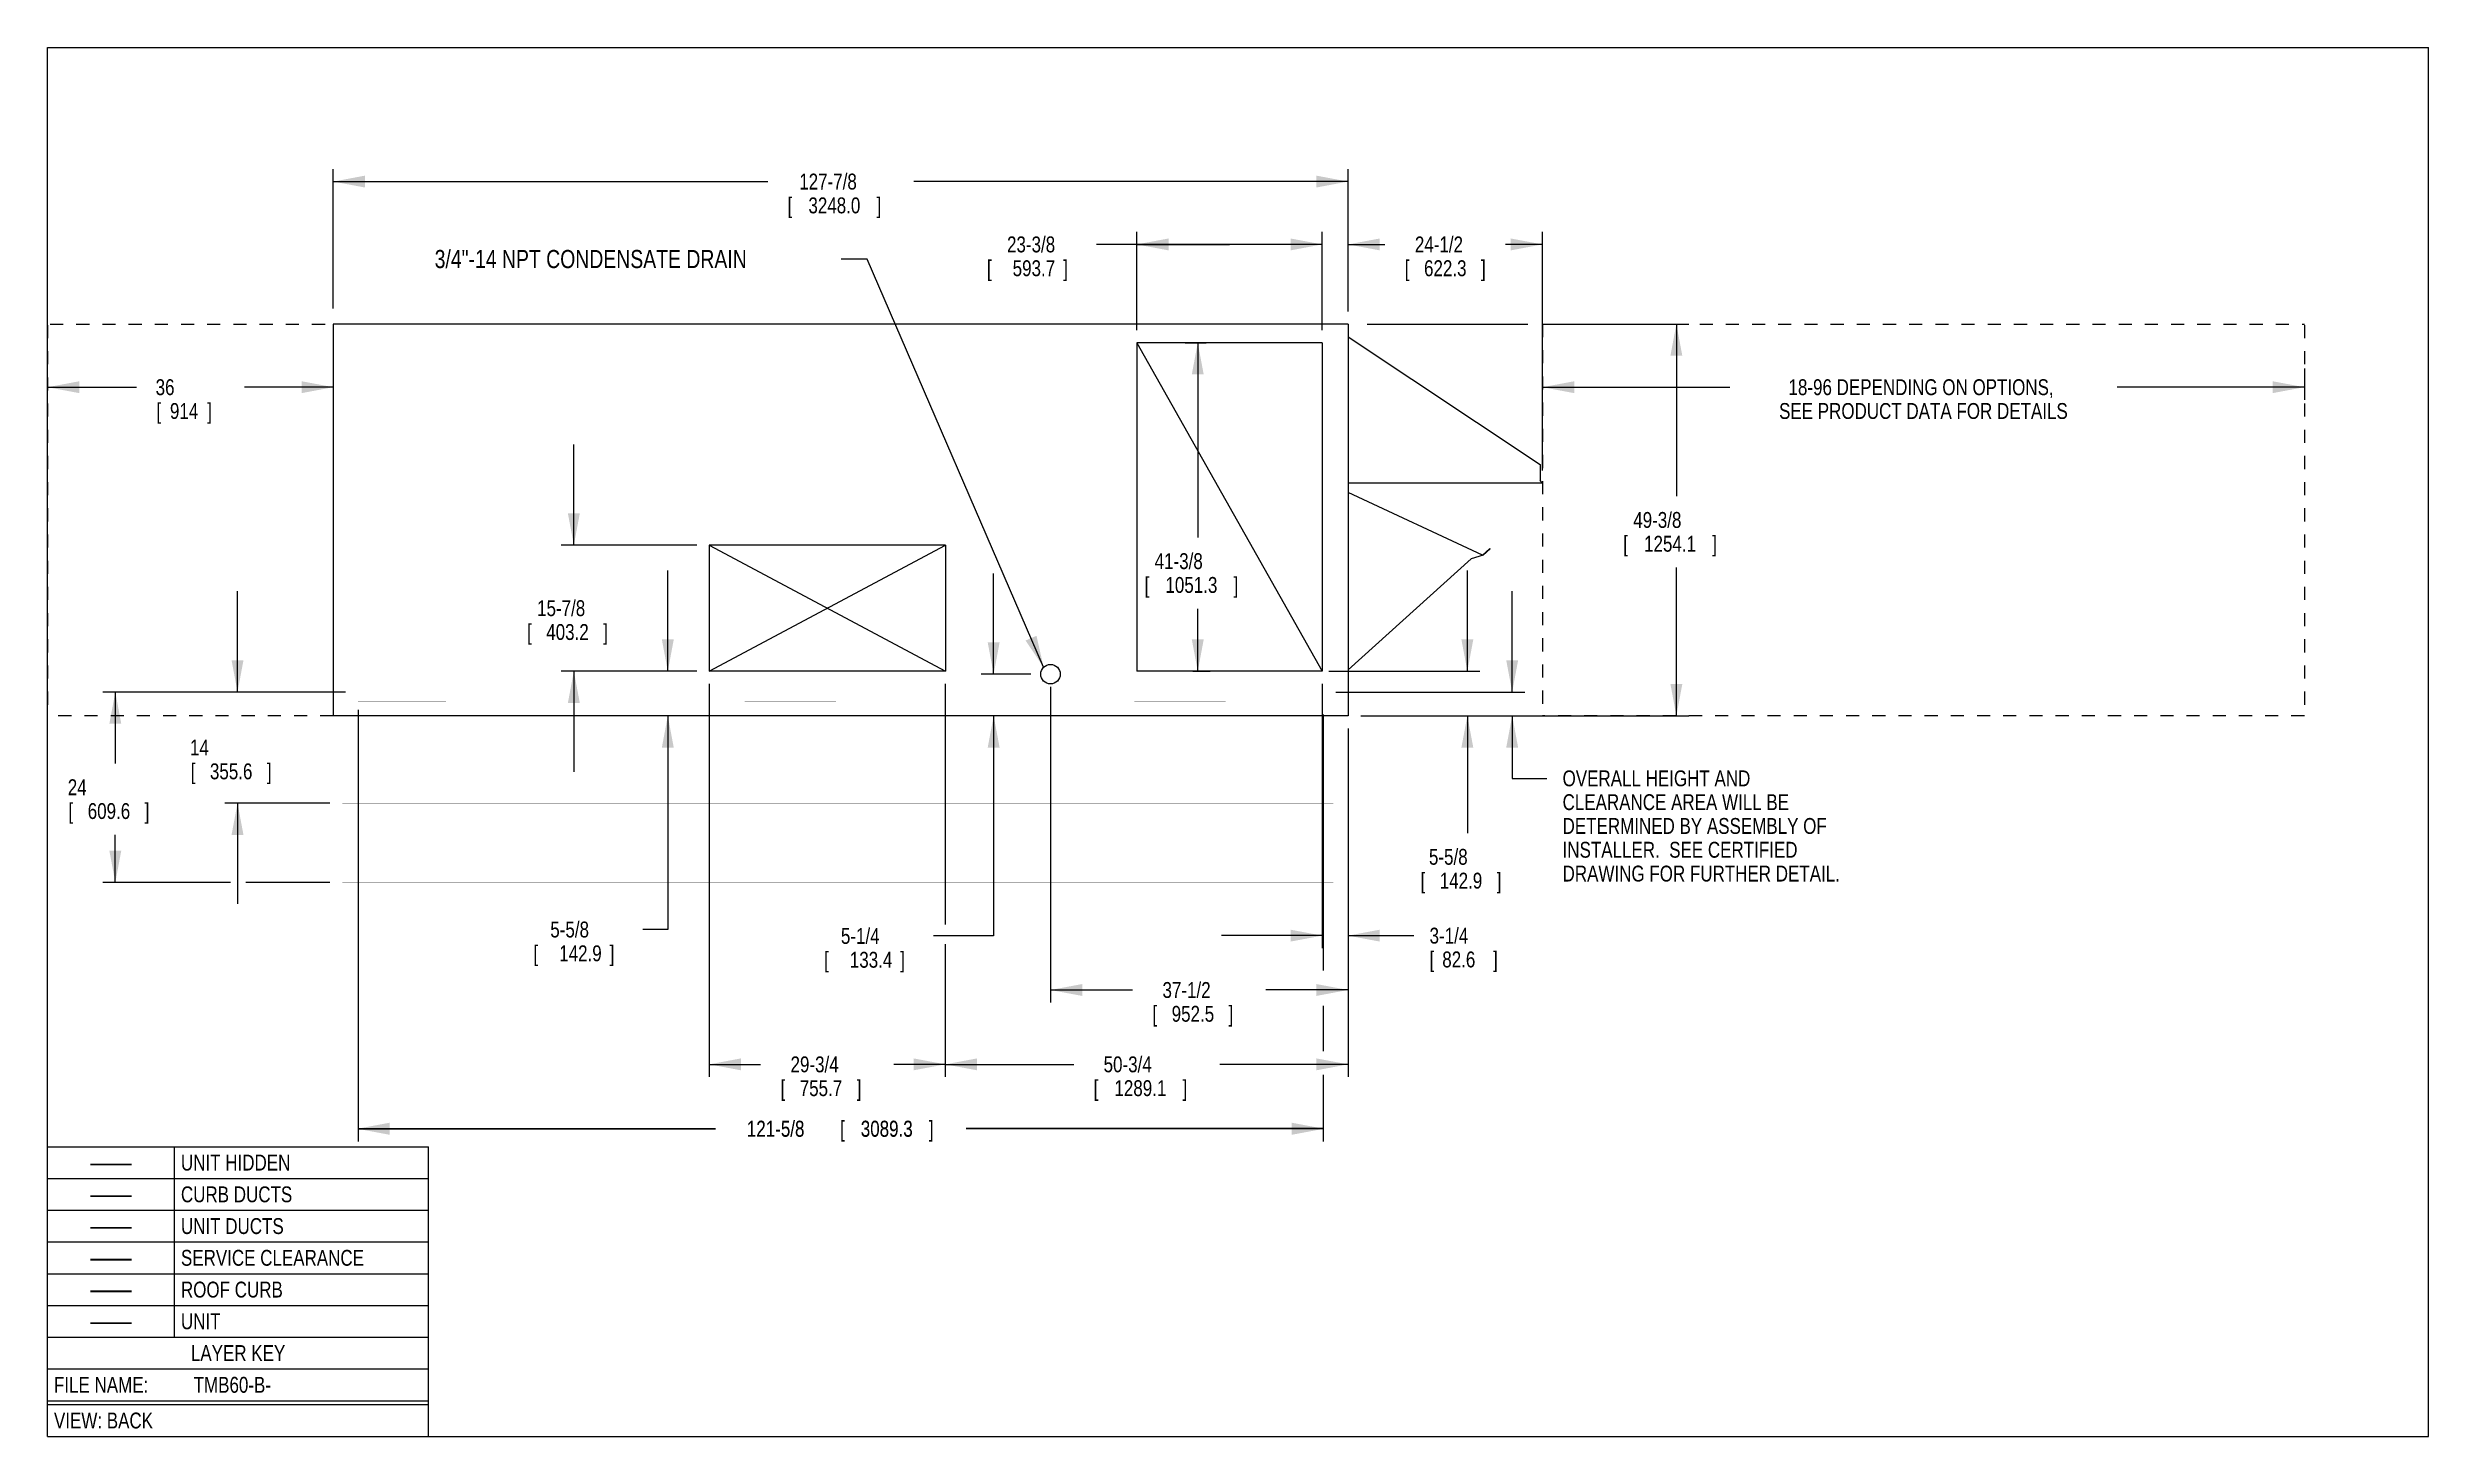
# Model space of a CAD drawing. Extents: x 0 to 300, y 0 to 175.
import ezdxf
from ezdxf.enums import TextEntityAlignment as Align

# ---------------------------------------------------------------- set-up
doc = ezdxf.new("R2010")
doc.units = 0
doc.header["$LTSCALE"] = 16.5
for name, pattern in [('DASHED', [0.2, 0.1, -0.1]), ('DOT', [0.2, 0.1, -0.1]), ('HIDDEN', [0.2, 0.1, -0.1])]:
    doc.linetypes.add(name, pattern=pattern)
doc.layers.get('0').update_dxf_attribs({"linetype": 'CONTINUOUS'})
for name, color, linetype in [('CURB-14', 6, 'CONTINUOUS'), ('CURB-14-DIM', 6, 'CONTINUOUS'), ('CURB-24', 6, 'CONTINUOUS'), ('CURB-24-DIM', 6, 'CONTINUOUS'), ('HOODS', 7, 'CONTINUOUS'), ('NOTES', 1, 'CONTINUOUS'), ('SERVCLEAR', 1, 'CONTINUOUS'), ('SERVCLRDIM', 1, 'CONTINUOUS'), ('UNIT-DIM', 7, 'CONTINUOUS'), ('UNIT-DUCTS', 2, 'CONTINUOUS'), ('UNIT-SOL', 7, 'CONTINUOUS'), ('UNTDUCTDIM', 2, 'CONTINUOUS')]:
    doc.layers.add(name, color=color, linetype=linetype)
doc.styles.get("Standard").update_dxf_attribs({"font": 'txt', "width": 0.8})
doc.styles.add('TEXTSTYLE_2', font='txt', dxfattribs={"width": 8})
doc.dimstyles.get("Standard").update_dxf_attribs({"dimtxt": 0.18, "dimasz": 0.18, "dimexe": 0.18, "dimexo": 0.0625, "dimgap": 0.09, "dimtad": 0, "dimtih": 1, "dimtoh": 1, "dimzin": 0, "dimcen": 0.09, "dimazin": 3, "dimtfac": 1, "dimtofl": 0, "dimtmove": 0, "dimatfit": 3})

# ---------------------------------------------------------------- blocks, each defined once
blk = doc.blocks.new('_FILLED')
at = {"color": 0, "linetype": 'ByBlock'}
blk.add_solid([(0, 0), (-1, 0.1875), (-1, -0.1875)], dxfattribs=at)
blk = doc.blocks.new('*D1')
at = {"layer": 'CURB-24-DIM', "color": 6, "linetype": 'CONTINUOUS'}
for p, q in [((39.12, 91.57), (39.12, 37.2)), ((160.75, 42.47), (160.75, 37.2)), ((39.12, 38.78), (84.14, 38.78)), ((160.75, 38.78), (115.74, 38.78))]:
    blk.add_line(p, q, dxfattribs=at)
at = {"layer": 'CURB-24-DIM', "color": 6, "linetype": 'CONTINUOUS', "xscale": 4, "yscale": 4, "zscale": 4, "rotation": 180}
blk.add_blockref('_FILLED', (39.12, 38.78), dxfattribs=at)
at = {"layer": 'CURB-24-DIM', "color": 6, "linetype": 'CONTINUOUS', "xscale": 4, "yscale": 4, "zscale": 4}
blk.add_blockref('_FILLED', (160.75, 38.78), dxfattribs=at)
at = {"layer": 'CURB-24-DIM', "color": 6, "linetype": 'CONTINUOUS', "width": 0.8}
for s, p in [('121-5/8', (91.74, 37.78)), ('[', (100.14, 37.78)), ('3089.3', (105.74, 37.78)), (']', (111.34, 37.78))]:
    blk.add_text(s, height=2, dxfattribs=at).set_placement(p, align=Align.CENTER)
blk = doc.blocks.new('*D2')
at = {"layer": 'UNIT-DIM', "color": 7, "linetype": 'CONTINUOUS'}
for p, q in [((36, 142.13), (36, 159.7)), ((163.87, 142.61), (163.87, 159.7)), ((36, 158.12), (90.74, 158.12)), ((163.87, 158.12), (109.14, 158.12))]:
    blk.add_line(p, q, dxfattribs=at)
at = {"layer": 'UNIT-DIM', "color": 7, "linetype": 'CONTINUOUS', "xscale": 4, "yscale": 4, "zscale": 4, "rotation": 180}
blk.add_blockref('_FILLED', (36, 158.12), dxfattribs=at)
at = {"layer": 'UNIT-DIM', "color": 7, "linetype": 'CONTINUOUS', "xscale": 4, "yscale": 4, "zscale": 4}
blk.add_blockref('_FILLED', (163.87, 158.12), dxfattribs=at)
at = {"layer": 'UNIT-DIM', "color": 7, "linetype": 'CONTINUOUS', "width": 0.8}
for s, p in [('127-7/8', (98.34, 157.12)), ('[', (93.54, 154.12)), ('3248.0', (99.14, 154.12)), (']', (104.74, 154.12))]:
    blk.add_text(s, height=2, dxfattribs=at).set_placement(p, align=Align.CENTER)
blk = doc.blocks.new('*D3')
at = {"layer": 'UNIT-DIM', "color": 7, "linetype": 'CONTINUOUS'}
for p, q in [((166.29, 140.17), (186.54, 140.17)), ((189.8, 140.17), (206.83, 140.17)), ((205.24, 140.17), (205.24, 118.48)), ((205.24, 90.8), (205.24, 109.48)), ((166.89, 90.8), (206.83, 90.8))]:
    blk.add_line(p, q, dxfattribs=at)
at = {"layer": 'UNIT-DIM', "color": 7, "linetype": 'CONTINUOUS', "xscale": 4, "yscale": 4, "zscale": 4}
for p, rotation in [((205.24, 140.17), 90), ((205.24, 90.8), 270)]:
    blk.add_blockref('_FILLED', p, dxfattribs=dict(at, rotation=rotation))
at = {"layer": 'UNIT-DIM', "color": 7, "linetype": 'CONTINUOUS', "width": 0.8}
for s, p in [('49-3/8', (202.84, 114.48)), ('[', (198.84, 111.48)), ('1254.1', (204.44, 111.48)), (']', (210.04, 111.48))]:
    blk.add_text(s, height=2, dxfattribs=at).set_placement(p, align=Align.CENTER)
blk = doc.blocks.new('*D4')
at = {"layer": 'CURB-24-DIM', "color": 6, "linetype": 'CONTINUOUS'}
for p, q in [((23.92, 93.8), (6.94, 93.8)), ((8.53, 93.8), (8.53, 84.8)), ((37.54, 93.8), (24.54, 93.8)), ((8.53, 69.8), (8.53, 75.8)), ((23.03, 69.8), (6.94, 69.8)), ((35.57, 69.8), (24.98, 69.8))]:
    blk.add_line(p, q, dxfattribs=at)
at = {"layer": 'CURB-24-DIM', "color": 6, "linetype": 'CONTINUOUS', "xscale": 4, "yscale": 4, "zscale": 4}
for p, rotation in [((8.53, 93.8), 90), ((8.53, 69.8), 270)]:
    blk.add_blockref('_FILLED', p, dxfattribs=dict(at, rotation=rotation))
at = {"layer": 'CURB-24-DIM', "color": 6, "linetype": 'CONTINUOUS', "width": 0.8}
for s, p in [('24', (3.73, 80.8)), ('[', (2.93, 77.8)), ('609.6', (7.73, 77.8)), (']', (12.53, 77.8))]:
    blk.add_text(s, height=2, dxfattribs=at).set_placement(p, align=Align.CENTER)
blk = doc.blocks.new('*D5')
at = {"layer": 'SERVCLRDIM', "color": 1, "linetype": 'CONTINUOUS'}
for p, q in [((0, 130.62), (0, 134.55)), ((0, 132.21), (11.2, 132.21)), ((36, 132.21), (24.8, 132.21)), ((36, 134.55), (36, 130.62))]:
    blk.add_line(p, q, dxfattribs=at)
at = {"layer": 'SERVCLRDIM', "color": 1, "linetype": 'CONTINUOUS', "xscale": 4, "yscale": 4, "zscale": 4, "rotation": 180}
blk.add_blockref('_FILLED', (0, 132.21), dxfattribs=at)
at = {"layer": 'SERVCLRDIM', "color": 1, "linetype": 'CONTINUOUS', "xscale": 4, "yscale": 4, "zscale": 4}
blk.add_blockref('_FILLED', (36, 132.21), dxfattribs=at)
at = {"layer": 'SERVCLRDIM', "color": 1, "linetype": 'CONTINUOUS', "width": 0.8}
for s, p in [('36', (14.8, 131.21)), ('[', (14, 128.21)), ('914', (17.2, 128.21)), (']', (20.4, 128.21))]:
    blk.add_text(s, height=2, dxfattribs=at).set_placement(p, align=Align.CENTER)
blk = doc.blocks.new('*D6')
at = {"layer": 'SERVCLRDIM', "color": 1, "linetype": 'CONTINUOUS'}
for p, q in [((188.37, 131.21), (188.37, 134.55)), ((188.37, 132.21), (211.97, 132.21)), ((284.37, 132.21), (260.77, 132.21)), ((284.37, 134.55), (284.37, 131.21)), ((188.37, 130.62), (188.37, 131.21)), ((284.37, 131.21), (284.37, 130.62))]:
    blk.add_line(p, q, dxfattribs=at)
at = {"layer": 'SERVCLRDIM', "color": 1, "linetype": 'CONTINUOUS', "xscale": 4, "yscale": 4, "zscale": 4, "rotation": 180}
blk.add_blockref('_FILLED', (188.37, 132.21), dxfattribs=at)
at = {"layer": 'SERVCLRDIM', "color": 1, "linetype": 'CONTINUOUS', "xscale": 4, "yscale": 4, "zscale": 4}
blk.add_blockref('_FILLED', (284.37, 132.21), dxfattribs=at)
at = {"layer": 'SERVCLRDIM', "color": 1, "linetype": 'CONTINUOUS', "width": 0.8}
for s, p in [('18-96 DEPENDING ON OPTIONS, ', (236.37, 131.21)), ('SEE PRODUCT DATA FOR DETAILS', (236.37, 128.21))]:
    blk.add_text(s, height=2, dxfattribs=at).set_placement(p, align=Align.CENTER)
blk = doc.blocks.new('*D7')
at = {"layer": 'CURB-14-DIM', "color": 6, "linetype": 'CONTINUOUS'}
for p, q in [((39.12, 91.06), (39.12, 37.17)), ((160.75, 90.96), (160.75, 58.7)), ((160.75, 54.26), (160.75, 48.55)), ((160.75, 45.57), (160.75, 37.17)), ((39.12, 38.75), (84.14, 38.75)), ((160.75, 38.75), (115.74, 38.75))]:
    blk.add_line(p, q, dxfattribs=at)
at = {"layer": 'CURB-14-DIM', "color": 6, "linetype": 'CONTINUOUS', "xscale": 4, "yscale": 4, "zscale": 4, "rotation": 180}
blk.add_blockref('_FILLED', (39.12, 38.75), dxfattribs=at)
at = {"layer": 'CURB-14-DIM', "color": 6, "linetype": 'CONTINUOUS', "xscale": 4, "yscale": 4, "zscale": 4}
blk.add_blockref('_FILLED', (160.75, 38.75), dxfattribs=at)
at = {"layer": 'CURB-14-DIM', "color": 6, "linetype": 'CONTINUOUS', "width": 0.8}
for s, p in [('121-5/8', (91.74, 37.75)), ('[', (100.14, 37.75)), ('3089.3', (105.74, 37.75)), (']', (111.34, 37.75))]:
    blk.add_text(s, height=2, dxfattribs=at).set_placement(p, align=Align.CENTER)
blk = doc.blocks.new('*D8')
at = {"layer": 'CURB-14-DIM', "color": 6, "linetype": 'CONTINUOUS'}
for p, q in [((23.93, 93.8), (23.93, 106.5)), ((37.13, 93.8), (22.34, 93.8)), ((35.57, 79.8), (22.34, 79.8)), ((23.93, 79.8), (23.93, 67.1))]:
    blk.add_line(p, q, dxfattribs=at)
at = {"layer": 'CURB-14-DIM', "color": 6, "linetype": 'CONTINUOUS', "xscale": 4, "yscale": 4, "zscale": 4}
for p, rotation in [((23.93, 93.8), 270), ((23.93, 79.8), 90)]:
    blk.add_blockref('_FILLED', p, dxfattribs=dict(at, rotation=rotation))
at = {"layer": 'CURB-14-DIM', "color": 6, "linetype": 'CONTINUOUS', "width": 0.8}
for s, p in [('14', (19.13, 85.8)), ('[', (18.33, 82.8)), ('355.6', (23.13, 82.8)), (']', (27.93, 82.8))]:
    blk.add_text(s, height=2, dxfattribs=at).set_placement(p, align=Align.CENTER)
blk = doc.blocks.new('*D9')
at = {"layer": 'UNIT-DIM', "color": 7, "linetype": 'CONTINUOUS'}
for p, q in [((126.37, 94.46), (126.37, 54.67)), ((163.87, 89.18), (163.87, 54.67)), ((126.37, 56.25), (136.72, 56.25)), ((163.87, 56.25), (153.52, 56.25))]:
    blk.add_line(p, q, dxfattribs=at)
at = {"layer": 'UNIT-DIM', "color": 7, "linetype": 'CONTINUOUS', "xscale": 4, "yscale": 4, "zscale": 4, "rotation": 180}
blk.add_blockref('_FILLED', (126.37, 56.25), dxfattribs=at)
at = {"layer": 'UNIT-DIM', "color": 7, "linetype": 'CONTINUOUS', "xscale": 4, "yscale": 4, "zscale": 4}
blk.add_blockref('_FILLED', (163.87, 56.25), dxfattribs=at)
at = {"layer": 'UNIT-DIM', "color": 7, "linetype": 'CONTINUOUS', "width": 0.8}
for s, p in [('37-1/2', (143.52, 55.25)), ('[', (139.52, 52.25)), ('952.5', (144.32, 52.25)), (']', (149.12, 52.25))]:
    blk.add_text(s, height=2, dxfattribs=at).set_placement(p, align=Align.CENTER)
blk = doc.blocks.new('*D10')
at = {"layer": 'UNIT-DIM', "color": 7, "linetype": 'CONTINUOUS'}
for p, q in [((119.21, 96.05), (119.21, 108.75)), ((123.91, 96.05), (117.62, 96.05)), ((120.79, 90.8), (117.03, 90.8)), ((119.21, 90.8), (119.21, 63.06)), ((119.21, 63.06), (111.64, 63.06))]:
    blk.add_line(p, q, dxfattribs=at)
at = {"layer": 'UNIT-DIM', "color": 7, "linetype": 'CONTINUOUS', "xscale": 4, "yscale": 4, "zscale": 4}
for p, rotation in [((119.21, 96.05), 270), ((119.21, 90.8), 90)]:
    blk.add_blockref('_FILLED', p, dxfattribs=dict(at, rotation=rotation))
at = {"layer": 'UNIT-DIM', "color": 7, "linetype": 'CONTINUOUS', "width": 0.8}
for s, p in [('5-1/4', (104.84, 62.06)), ('[', (98.44, 59.06)), ('133.4', (106.44, 59.06)), (']', (108.04, 59.06))]:
    blk.add_text(s, height=2, dxfattribs=at).set_placement(p, align=Align.RIGHT)
blk = doc.blocks.new('*D11')
at = {"layer": 'UNTDUCTDIM', "color": 2, "linetype": 'CONTINUOUS'}
for p, q in [((66.31, 112.3), (66.31, 125)), ((81.79, 112.3), (64.72, 112.3)), ((81.79, 96.42), (64.72, 96.42)), ((66.31, 96.42), (66.31, 83.72))]:
    blk.add_line(p, q, dxfattribs=at)
at = {"layer": 'UNTDUCTDIM', "color": 2, "linetype": 'CONTINUOUS', "xscale": 4, "yscale": 4, "zscale": 4}
for p, rotation in [((66.31, 112.3), 270), ((66.31, 96.42), 90)]:
    blk.add_blockref('_FILLED', p, dxfattribs=dict(at, rotation=rotation))
at = {"layer": 'UNTDUCTDIM', "color": 2, "linetype": 'CONTINUOUS', "width": 0.8}
for s, p in [('15-7/8', (64.71, 103.36)), ('[', (60.71, 100.36)), ('403.2', (65.51, 100.36)), (']', (70.31, 100.36))]:
    blk.add_text(s, height=2, dxfattribs=at).set_placement(p, align=Align.CENTER)
blk = doc.blocks.new('*D12')
at = {"layer": 'UNTDUCTDIM', "color": 2, "linetype": 'CONTINUOUS'}
for p, q in [((143.34, 137.81), (146, 137.81)), ((144.93, 137.81), (144.93, 113.29)), ((144.93, 96.42), (144.93, 104.29)), ((144.31, 96.42), (146.51, 96.42))]:
    blk.add_line(p, q, dxfattribs=at)
at = {"layer": 'UNTDUCTDIM', "color": 2, "linetype": 'CONTINUOUS', "xscale": 4, "yscale": 4, "zscale": 4}
for p, rotation in [((144.93, 137.81), 90), ((144.93, 96.42), 270)]:
    blk.add_blockref('_FILLED', p, dxfattribs=dict(at, rotation=rotation))
at = {"layer": 'UNTDUCTDIM', "color": 2, "linetype": 'CONTINUOUS', "width": 0.8}
for s, p in [('41-3/8', (142.53, 109.29)), ('[', (138.53, 106.29)), ('1051.3', (144.13, 106.29)), (']', (149.73, 106.29))]:
    blk.add_text(s, height=2, dxfattribs=at).set_placement(p, align=Align.CENTER)
blk = doc.blocks.new('*D13')
at = {"layer": 'UNTDUCTDIM', "color": 2, "linetype": 'CONTINUOUS'}
for p, q in [((78.15, 96.42), (78.15, 109.12)), ((81.79, 96.42), (76.57, 96.42)), ((78.15, 90.8), (78.15, 63.87)), ((78.15, 63.87), (75.02, 63.87))]:
    blk.add_line(p, q, dxfattribs=at)
at = {"layer": 'UNTDUCTDIM', "color": 2, "linetype": 'CONTINUOUS', "xscale": 4, "yscale": 4, "zscale": 4}
for p, rotation in [((78.15, 96.42), 270), ((78.15, 90.8), 90)]:
    blk.add_blockref('_FILLED', p, dxfattribs=dict(at, rotation=rotation))
at = {"layer": 'UNTDUCTDIM', "color": 2, "linetype": 'CONTINUOUS', "width": 0.8}
for s, p in [('5-5/8', (68.22, 62.87)), ('[', (61.82, 59.87)), ('142.9', (69.82, 59.87)), (']', (71.42, 59.87))]:
    blk.add_text(s, height=2, dxfattribs=at).set_placement(p, align=Align.RIGHT)
blk = doc.blocks.new('*D14')
at = {"layer": 'UNTDUCTDIM', "color": 2, "linetype": 'CONTINUOUS'}
for p, q in [((178.9, 96.42), (178.9, 109.12)), ((161.44, 96.42), (180.48, 96.42)), ((165.99, 90.8), (180.48, 90.8)), ((178.9, 90.8), (178.9, 76.03))]:
    blk.add_line(p, q, dxfattribs=at)
at = {"layer": 'UNTDUCTDIM', "color": 2, "linetype": 'CONTINUOUS', "xscale": 4, "yscale": 4, "zscale": 4}
for p, rotation in [((178.9, 96.42), 270), ((178.9, 90.8), 90)]:
    blk.add_blockref('_FILLED', p, dxfattribs=dict(at, rotation=rotation))
at = {"layer": 'UNTDUCTDIM', "color": 2, "linetype": 'CONTINUOUS', "width": 0.8}
for s, p in [('5-5/8', (176.5, 72.03)), ('[', (173.3, 69.03)), ('142.9', (178.1, 69.03)), (']', (182.9, 69.03))]:
    blk.add_text(s, height=2, dxfattribs=at).set_placement(p, align=Align.CENTER)
blk = doc.blocks.new('*D15')
at = {"layer": 'UNTDUCTDIM', "color": 2, "linetype": 'CONTINUOUS'}
for p, q in [((83.37, 94.83), (83.37, 45.29)), ((113.12, 59.86), (113.12, 45.29)), ((83.37, 46.88), (89.85, 46.88)), ((113.12, 46.88), (106.65, 46.88))]:
    blk.add_line(p, q, dxfattribs=at)
at = {"layer": 'UNTDUCTDIM', "color": 2, "linetype": 'CONTINUOUS', "xscale": 4, "yscale": 4, "zscale": 4, "rotation": 180}
blk.add_blockref('_FILLED', (83.37, 46.88), dxfattribs=at)
at = {"layer": 'UNTDUCTDIM', "color": 2, "linetype": 'CONTINUOUS', "xscale": 4, "yscale": 4, "zscale": 4}
blk.add_blockref('_FILLED', (113.12, 46.88), dxfattribs=at)
at = {"layer": 'UNTDUCTDIM', "color": 2, "linetype": 'CONTINUOUS', "width": 0.8}
for s, p in [('29-3/4', (96.65, 45.88)), ('[', (92.65, 42.88)), ('755.7', (97.45, 42.88)), (']', (102.25, 42.88))]:
    blk.add_text(s, height=2, dxfattribs=at).set_placement(p, align=Align.CENTER)
blk = doc.blocks.new('*D16')
at = {"layer": 'UNTDUCTDIM', "color": 2, "linetype": 'CONTINUOUS'}
for p, q in [((148.94, 150.2), (132.16, 150.2)), ((137.25, 139.4), (137.25, 151.78)), ((137.25, 150.2), (148.94, 150.2)), ((160.62, 150.2), (148.94, 150.2)), ((160.62, 139.4), (160.62, 151.78))]:
    blk.add_line(p, q, dxfattribs=at)
at = {"layer": 'UNTDUCTDIM', "color": 2, "linetype": 'CONTINUOUS', "xscale": 4, "yscale": 4, "zscale": 4, "rotation": 180}
blk.add_blockref('_FILLED', (137.25, 150.2), dxfattribs=at)
at = {"layer": 'UNTDUCTDIM', "color": 2, "linetype": 'CONTINUOUS', "xscale": 4, "yscale": 4, "zscale": 4}
blk.add_blockref('_FILLED', (160.62, 150.2), dxfattribs=at)
at = {"layer": 'UNTDUCTDIM', "color": 2, "linetype": 'CONTINUOUS', "width": 0.8}
for s, p in [('23-3/8', (126.96, 149.2)), ('[', (118.96, 146.2)), ('593.7', (126.96, 146.2)), (']', (128.56, 146.2))]:
    blk.add_text(s, height=2, dxfattribs=at).set_placement(p, align=Align.RIGHT)
blk = doc.blocks.new('*D17')
at = {"layer": 'UNTDUCTDIM', "color": 2, "linetype": 'CONTINUOUS'}
for p, q in [((113.12, 94.83), (113.12, 64.5)), ((163.87, 89.21), (163.87, 45.29)), ((113.12, 62.04), (113.12, 45.29)), ((113.12, 46.88), (129.3, 46.88)), ((163.87, 46.88), (147.7, 46.88))]:
    blk.add_line(p, q, dxfattribs=at)
at = {"layer": 'UNTDUCTDIM', "color": 2, "linetype": 'CONTINUOUS', "xscale": 4, "yscale": 4, "zscale": 4, "rotation": 180}
blk.add_blockref('_FILLED', (113.12, 46.88), dxfattribs=at)
at = {"layer": 'UNTDUCTDIM', "color": 2, "linetype": 'CONTINUOUS', "xscale": 4, "yscale": 4, "zscale": 4}
blk.add_blockref('_FILLED', (163.87, 46.88), dxfattribs=at)
at = {"layer": 'UNTDUCTDIM', "color": 2, "linetype": 'CONTINUOUS', "width": 0.8}
for s, p in [('50-3/4', (136.1, 45.88)), ('[', (132.1, 42.88)), ('1289.1', (137.7, 42.88)), (']', (143.3, 42.88))]:
    blk.add_text(s, height=2, dxfattribs=at).set_placement(p, align=Align.CENTER)
blk = doc.blocks.new('*D18')
at = {"layer": 'UNTDUCTDIM', "color": 2, "linetype": 'CONTINUOUS'}
for p, q in [((160.62, 94.83), (160.62, 61.51)), ((163.87, 89.21), (163.87, 61.51)), ((160.62, 63.1), (147.92, 63.1)), ((163.87, 63.1), (172.14, 63.1))]:
    blk.add_line(p, q, dxfattribs=at)
at = {"layer": 'UNTDUCTDIM', "color": 2, "linetype": 'CONTINUOUS', "xscale": 4, "yscale": 4, "zscale": 4}
blk.add_blockref('_FILLED', (160.62, 63.1), dxfattribs=at)
at = {"layer": 'UNTDUCTDIM', "color": 2, "linetype": 'CONTINUOUS', "xscale": 4, "yscale": 4, "zscale": 4, "rotation": 180}
blk.add_blockref('_FILLED', (163.87, 63.1), dxfattribs=at)
at = {"layer": 'UNTDUCTDIM', "color": 2, "linetype": 'CONTINUOUS', "width": 0.8}
for s, p in [('3-1/4', (174.14, 62.1)), ('[', (174.14, 59.1)), ('82.6', (175.74, 59.1)), (']', (182.14, 59.1))]:
    blk.add_text(s, height=2, dxfattribs=at).set_placement(p)
blk = doc.blocks.new('*D19')
at = {"layer": 'UNIT-DIM', "color": 7, "linetype": 'CONTINUOUS'}
for p, q in [((163.87, 141.76), (163.87, 151.78)), ((163.87, 150.2), (168.52, 150.2)), ((188.37, 150.2), (183.72, 150.2)), ((188.37, 121.72), (188.37, 151.78))]:
    blk.add_line(p, q, dxfattribs=at)
at = {"layer": 'UNIT-DIM', "color": 7, "linetype": 'CONTINUOUS', "xscale": 4, "yscale": 4, "zscale": 4, "rotation": 180}
blk.add_blockref('_FILLED', (163.87, 150.2), dxfattribs=at)
at = {"layer": 'UNIT-DIM', "color": 7, "linetype": 'CONTINUOUS', "xscale": 4, "yscale": 4, "zscale": 4}
blk.add_blockref('_FILLED', (188.37, 150.2), dxfattribs=at)
at = {"layer": 'UNIT-DIM', "color": 7, "linetype": 'CONTINUOUS', "width": 0.8}
for s, p in [('24-1/2', (175.32, 149.2)), ('[', (171.32, 146.2)), ('622.3', (176.12, 146.2)), (']', (180.92, 146.2))]:
    blk.add_text(s, height=2, dxfattribs=at).set_placement(p, align=Align.CENTER)
blk = doc.blocks.new('*D20')
at = {"layer": 'SERVCLRDIM', "color": 1, "linetype": 'CONTINUOUS'}
for p, q in [((184.55, 93.8), (184.55, 106.5)), ((162.34, 93.8), (186.14, 93.8)), ((165.46, 90.8), (186.14, 90.8)), ((184.55, 90.8), (184.55, 82.92)), ((184.55, 82.92), (188.9, 82.92))]:
    blk.add_line(p, q, dxfattribs=at)
at = {"layer": 'SERVCLRDIM', "color": 1, "linetype": 'CONTINUOUS', "xscale": 4, "yscale": 4, "zscale": 4}
for p, rotation in [((184.55, 93.8), 270), ((184.55, 90.8), 90)]:
    blk.add_blockref('_FILLED', p, dxfattribs=dict(at, rotation=rotation))
at = {"layer": 'SERVCLRDIM', "color": 1, "linetype": 'CONTINUOUS', "width": 0.8}
for s, p in [('OVERALL HEIGHT AND ', (190.9, 81.92)), ('CLEARANCE AREA WILL BE ', (190.9, 78.92)), ('DETERMINED BY ASSEMBLY OF ', (190.9, 75.92)), ('INSTALLER.  SEE CERTIFIED ', (190.9, 72.92)), ('DRAWING FOR FURTHER DETAIL.', (190.9, 69.92))]:
    blk.add_text(s, height=2, dxfattribs=at).set_placement(p)

msp = doc.modelspace()

# ---------------------------------------------------------------- linework, layer by layer
at = {"color": 7, "linetype": 'CONTINUOUS'}
for p, q in [((0, 0), (0, 175)), ((0, 175), (300, 175)), ((300, 0), (300, 175)), ((188.375, 120.134), (188.351, 120.11)), ((0, 0), (300, 0))]:
    msp.add_line(p, q, dxfattribs=at)
at = {"layer": 'CURB-14', "color": 6, "linetype": 'DOT', "const_width": 0.00984}
for points in [[(39.125, 92.65), (39.125, 93.796)], [(39.125, 93.796), (160.75, 93.796)], [(160.75, 93.796), (160.75, 92.546)], [(160.75, 92.546), (39.125, 92.65)], [(40.15, 90.796), (40.15, 92.649)], [(159, 90.796), (159, 92.649)]]:
    msp.add_lwpolyline(points, dxfattribs=at)
at = {"layer": 'CURB-14', "color": 6, "linetype": 'CONTINUOUS'}
for points, const_width in [([(40.15, 90.796), (40.15, 79.796)], 0.0118), ([(159, 90.796), (159, 79.796)], 0.0118), ([(37.153, 79.796), (162.003, 79.796)], 0.00984)]:
    msp.add_lwpolyline(points, dxfattribs=dict(at, const_width=const_width))
at = {"layer": 'CURB-24', "color": 6, "linetype": 'DOT', "const_width": 0.00984}
for points in [[(39.125, 92.65), (39.125, 93.796)], [(39.125, 93.796), (160.75, 93.796)], [(160.75, 93.796), (160.75, 92.546)], [(160.75, 92.546), (39.125, 92.65)], [(40.15, 90.796), (40.15, 92.649)], [(159, 90.796), (159, 92.649)]]:
    msp.add_lwpolyline(points, dxfattribs=at)
at = {"layer": 'CURB-24', "color": 6, "linetype": 'CONTINUOUS'}
for points, const_width in [([(40.15, 90.796), (40.15, 69.798)], 0.0118), ([(159, 90.796), (159, 69.798)], 0.0118), ([(37.153, 69.798), (162.003, 69.798)], 0.00984)]:
    msp.add_lwpolyline(points, dxfattribs=dict(at, const_width=const_width))
at = {"layer": 'HOODS', "color": 7, "linetype": 'CONTINUOUS'}
for p, q in [((163.875, 138.542), (188.077, 122.486)), ((188.351, 120.11), (163.875, 120.11)), ((188.077, 122.486), (188.077, 120.432)), ((188.375, 120.134), (188.077, 120.432)), ((180.812, 111.045), (163.875, 118.943)), ((180.877, 111.04), (179.4, 110.573)), ((180.812, 111.045), (181.739, 111.88)), ((180.877, 111.04), (181.771, 111.845)), ((181.771, 111.845), (181.739, 111.88)), ((179.4, 110.573), (163.875, 96.594))]:
    msp.add_line(p, q, dxfattribs=at)
at = {"layer": 'NOTES', "color": 1, "linetype": 'CONTINUOUS'}
for p, q in [((103.262, 148.36), (99.979, 148.36)), ((125.507, 96.912), (103.262, 148.36)), ((0, 0), (0, 36.5)), ((0, 36.5), (48, 36.5)), ((16, 12.5), (16, 36.5)), ((48, 0), (48, 36.5)), ((0, 32.5), (48, 32.5)), ((0, 28.5), (48, 28.5)), ((0, 24.5), (48, 24.5)), ((0, 20.5), (48, 20.5)), ((0, 16.5), (48, 16.5)), ((0, 12.5), (48, 12.5)), ((0, 8.5), (48, 8.5)), ((0, 4.5), (48, 4.5)), ((0, 4), (48, 4)), ((0, 0), (48, 0))]:
    msp.add_line(p, q, dxfattribs=at)
msp.add_solid([(123.231, 100.286), (125.507, 96.912), (124.608, 100.881)], dxfattribs=at)
at = {"layer": 'SERVCLEAR', "color": 1, "linetype": 'DASHED'}
for p, q in [((0, 140.046), (0, 90.796)), ((0.312, 140.171), (36, 140.171)), ((36, 140.171), (36, 90.796)), ((188.375, 140.171), (188.375, 90.796)), ((188.375, 140.171), (284.375, 140.171)), ((284.375, 140.046), (284.375, 90.796)), ((36, 90.796), (0, 90.796)), ((284.375, 90.796), (188.375, 90.796))]:
    msp.add_line(p, q, dxfattribs=at)
at = {"layer": 'UNIT-DUCTS', "color": 2, "linetype": 'CONTINUOUS'}
for p, q in [((137.25, 137.811), (137.25, 96.421)), ((137.25, 137.811), (160.625, 96.421)), ((160.625, 137.811), (137.25, 137.811)), ((160.625, 137.811), (160.625, 96.421)), ((83.375, 112.296), (83.375, 96.421)), ((83.375, 96.421), (113.125, 112.296)), ((83.375, 112.296), (113.125, 96.421)), ((113.125, 112.296), (83.375, 112.296)), ((113.125, 112.296), (113.125, 96.421)), ((113.125, 96.421), (83.375, 96.421)), ((160.625, 96.421), (137.25, 96.421))]:
    msp.add_line(p, q, dxfattribs=at)
at = {"layer": 'UNIT-SOL', "color": 7, "linetype": 'CONTINUOUS'}
for p, q in [((36, 140.171), (36, 90.796)), ((163.875, 140.171), (36, 140.171)), ((163.875, 140.171), (163.875, 90.796)), ((163.875, 90.796), (36, 90.796))]:
    msp.add_line(p, q, dxfattribs=at)
msp.add_circle((126.375, 96.046), 1.226, dxfattribs=at)

# ---------------------------------------------------------------- texts
at = {"layer": 'NOTES', "color": 1, "linetype": 'CONTINUOUS', "width": 0.8}
for s, height, p in [('3/4"-14 NPT CONDENSATE DRAIN', 2.286, (48.772, 147.217)), ('UNIT HIDDEN', 2, (16.8, 33.5)), ('CURB DUCTS', 2, (16.8, 29.5)), ('UNIT DUCTS', 2, (16.8, 25.5)), ('SERVICE CLEARANCE', 2, (16.8, 21.5)), ('ROOF CURB', 2, (16.8, 17.5)), ('UNIT', 2, (16.8, 13.5)), ('FILE NAME: ', 2, (0.8, 5.5)), ('TMB60-B-', 2, (18.4, 5.5)), ('VIEW: BACK', 2, (0.8, 1))]:
    msp.add_text(s, height=height, dxfattribs=at).set_placement(p)
at = {"layer": 'NOTES', "color": 8, "linetype": 'HIDDEN', "style": 'TEXTSTYLE_2', "width": 8}
msp.add_text('-', height=2, dxfattribs=at).set_placement((8, 33.5), align=Align.CENTER)
at = {"layer": 'NOTES', "color": 5, "linetype": 'CONTINUOUS', "style": 'TEXTSTYLE_2', "width": 8}
msp.add_text('-', height=2, dxfattribs=at).set_placement((8, 29.5), align=Align.CENTER)
at = {"layer": 'NOTES', "color": 2, "linetype": 'CONTINUOUS', "style": 'TEXTSTYLE_2', "width": 8}
msp.add_text('-', height=2, dxfattribs=at).set_placement((8, 25.5), align=Align.CENTER)
at = {"layer": 'NOTES', "color": 1, "linetype": 'CONTINUOUS', "style": 'TEXTSTYLE_2', "width": 8}
msp.add_text('-', height=2, dxfattribs=at).set_placement((8, 21.5), align=Align.CENTER)
at = {"layer": 'NOTES', "color": 6, "linetype": 'CONTINUOUS', "style": 'TEXTSTYLE_2', "width": 8}
msp.add_text('-', height=2, dxfattribs=at).set_placement((8, 17.5), align=Align.CENTER)
at = {"layer": 'NOTES', "color": 7, "linetype": 'CONTINUOUS', "style": 'TEXTSTYLE_2', "width": 8}
msp.add_text('-', height=2, dxfattribs=at).set_placement((8, 13.5), align=Align.CENTER)
at = {"layer": 'NOTES', "color": 1, "linetype": 'CONTINUOUS', "width": 0.8}
msp.add_text('LAYER KEY', height=2, dxfattribs=at).set_placement((24, 9.5), align=Align.CENTER)

# ---------------------------------------------------------------- dimensions: what is measured, and where the dimension line sits
at = {"layer": 'CURB-14-DIM', "color": 6, "linetype": 'CONTINUOUS'}
dim = msp.add_linear_dim(base=(23.931, 93.796), p1=(37.153, 79.796), p2=(38.718, 93.796), angle=90, dimstyle='Standard', dxfattribs=at)
dim.commit()
dim.dimension.update_dxf_attribs({"geometry": '*D8', "text_midpoint": (23.131, 85.296), "dimtype": 128})
dim = msp.add_linear_dim(base=(160.749797698, 38.753838992), p1=(39.124797698, 92.650436858), p2=(160.749797698, 92.546240023), dimstyle='Standard', dxfattribs=at)
dim.commit()
dim.dimension.update_dxf_attribs({"geometry": '*D7', "text_midpoint": (99.137297698, 38.753838992), "dimtype": 128})
at = {"layer": 'CURB-24-DIM', "color": 6, "linetype": 'CONTINUOUS'}
dim = msp.add_linear_dim(base=(8.53, 93.796), p1=(37.153, 69.798), p2=(39.125, 93.796), angle=90, dimstyle='Standard', dxfattribs=at)
dim.commit()
dim.dimension.update_dxf_attribs({"geometry": '*D4', "text_midpoint": (7.73, 80.297), "dimtype": 128})
dim = msp.add_linear_dim(base=(160.749797698, 38.783444987), p1=(39.124797698, 93.157906541), p2=(160.749797698, 44.055176281), dimstyle='Standard', dxfattribs=at)
dim.commit()
dim.dimension.update_dxf_attribs({"geometry": '*D1', "text_midpoint": (99.137297698, 38.783444987), "dimtype": 128})
at = {"layer": 'SERVCLRDIM', "color": 1, "linetype": 'CONTINUOUS'}
dim = msp.add_linear_dim(base=(36, 132.207), p1=(0, 136.136), p2=(36, 136.136), dimstyle='Standard', dxfattribs=at)
dim.commit()
dim.dimension.update_dxf_attribs({"geometry": '*D5', "text_midpoint": (17.2, 130.707), "dimtype": 128})
for base, p1, p2, angle, picture, middle in [((188.375, 132.207), (284.375, 136.136), (188.375, 136.136), 180, '*D6', (236.375, 130.707)), ((184.553, 93.796), (163.875, 90.796), (160.75, 93.796), 90, '*D20', (212.503, 76.923))]:
    dim = msp.add_linear_dim(base=base, p1=p1, p2=p2, angle=angle, dimstyle='Standard', dxfattribs=at)
    dim.commit()
    dim.dimension.update_dxf_attribs({"geometry": picture, "text_midpoint": middle, "dimtype": 128})
at = {"layer": 'UNIT-DIM', "color": 7, "linetype": 'CONTINUOUS'}
for base, p1, p2, picture, middle in [((163.8747, 158.1167), (35.9998, 140.5376), (163.8747, 141.0177), '*D2', (99.1372, 156.6167)), ((188.375, 150.196), (163.875, 140.171), (188.375, 120.134), '*D19', (176.125, 148.696))]:
    dim = msp.add_linear_dim(base=base, p1=p1, p2=p2, dimstyle='Standard', dxfattribs=at)
    dim.commit()
    dim.dimension.update_dxf_attribs({"geometry": picture, "text_midpoint": middle, "dimtype": 128})
for base, p1, p2, angle, picture, middle in [((205.2422, 140.17116), (165.29791, 90.79624), (164.70737, 140.17116), 90, '*D3', (204.4422, 113.9837)), ((119.206, 96.046), (115.444, 90.796), (125.497, 96.046), 90, '*D10', (102.437, 61.557)), ((126.375, 56.254), (163.875, 90.764), (126.375, 96.046), 180, '*D9', (144.325, 54.754))]:
    dim = msp.add_linear_dim(base=base, p1=p1, p2=p2, angle=angle, dimstyle='Standard', dxfattribs=at)
    dim.commit()
    dim.dimension.update_dxf_attribs({"geometry": picture, "text_midpoint": middle, "dimtype": 128})
at = {"layer": 'UNTDUCTDIM', "color": 2, "linetype": 'CONTINUOUS'}
for base, p1, p2, picture, middle in [((160.624667983, 150.196310752), (137.249667983, 137.811240023), (160.624667983, 137.811240023), '*D16', (122.955125101, 148.696310752)), ((163.875, 46.875), (113.125, 96.421), (163.875, 90.796), '*D17', (137.7, 45.375)), ((163.875, 63.096), (160.625, 96.421), (163.875, 90.796), '*D18', (178.936, 61.596))]:
    dim = msp.add_linear_dim(base=base, p1=p1, p2=p2, dimstyle='Standard', dxfattribs=at)
    dim.commit()
    dim.dimension.update_dxf_attribs({"geometry": picture, "text_midpoint": middle, "dimtype": 128})
for base, p1, p2, angle, picture, middle in [((144.927, 137.811), (148.102, 96.421), (141.752, 137.811), 90, '*D12', (144.127, 108.793)), ((66.31026821, 96.421240023), (83.374667983, 112.296240023), (83.374667983, 96.421240023), 270, '*D11', (65.510268211, 102.858740023)), ((78.153558671, 90.796240023), (83.374667983, 96.421240023), (35.999797698, 90.796240023), 270, '*D13', (65.82265032, 62.365272652)), ((178.896712979, 90.796240023), (159.851529089, 96.421240023), (164.398029923, 90.796240023), 270, '*D14', (178.096712979, 71.525311332)), ((83.375, 46.875), (113.125, 61.446), (83.375, 96.421), 180, '*D15', (97.45, 45.375))]:
    dim = msp.add_linear_dim(base=base, p1=p1, p2=p2, angle=angle, dimstyle='Standard', dxfattribs=at)
    dim.commit()
    dim.dimension.update_dxf_attribs({"geometry": picture, "text_midpoint": middle, "dimtype": 128})

doc.saveas('drawing.dxf')
